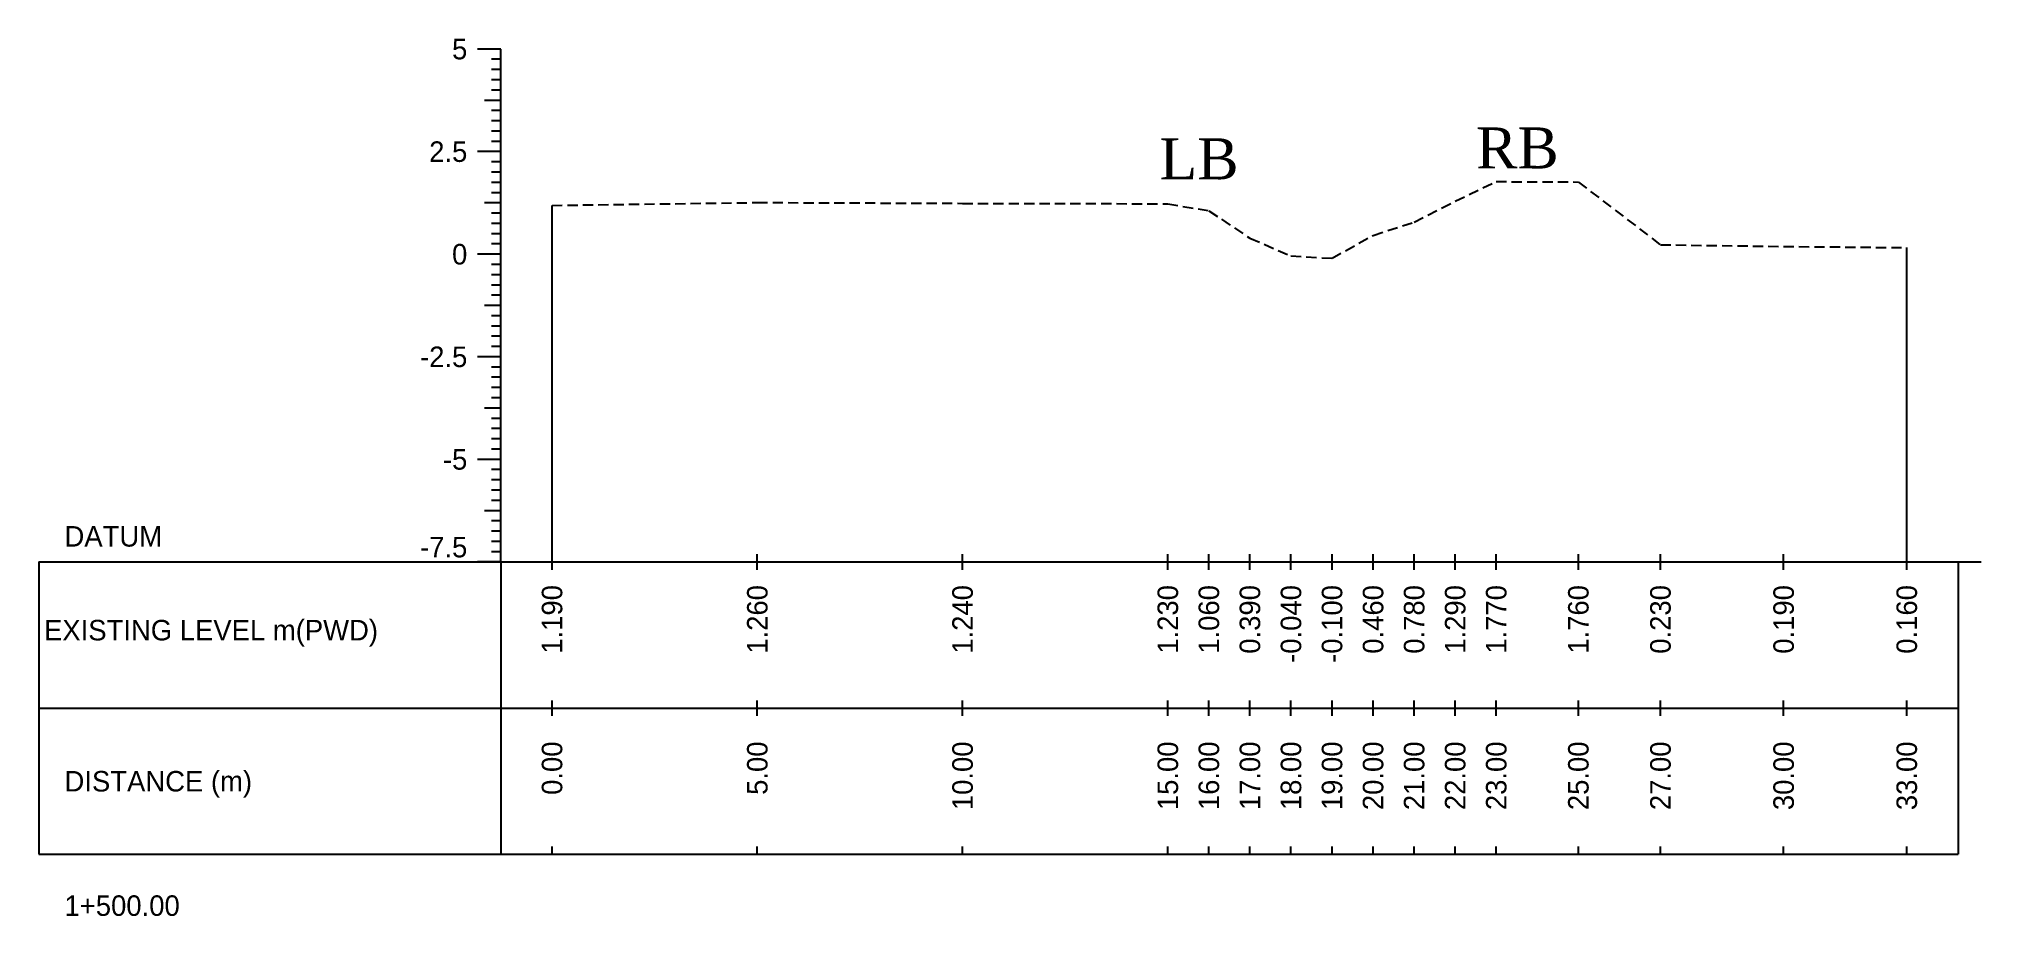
# Model space of a CAD drawing. Header units: inches. Extents: x 933 to 2044, y -1635 to -1096.
# Drawn here: x 1611 to 1658.32, y -1492.72 to -1471.34 of the extents above; entities that cross this region are included whole.
import ezdxf
from ezdxf.enums import TextEntityAlignment as Align

# ---------------------------------------------------------------- set-up
doc = ezdxf.new("R2010")
doc.units = ezdxf.units.IN
doc.header["$MEASUREMENT"] = 0
doc.linetypes.add('HIDDEN', pattern=[0.375, 0.25, -0.125])
doc.layers.add('CS_Drawing', color=7, linetype='Continuous')
doc.layers.add('GL', color=3, linetype='HIDDEN')
doc.styles.add('romans', font='romans.shx')

msp = doc.modelspace()

# ---------------------------------------------------------------- texts
at = {"char_height": 1, "width": 154.27519, "attachment_point": 1, "style": 'romans'}
for s, insert in [('{\\fTimes New Roman|b0|i0|c0|p18;LB}', (1638.299, -1473.762)), ('{\\fTimes New Roman|b0|i0|c0|p18;RB}', (1646.012, -1473.496))]:
    msp.add_mtext(s, dxfattribs=dict(at, insert=insert))
at = {"layer": 'CS_Drawing'}
for s, p in [('5', (1621.441, -1471.587)), ('2.5', (1621.441, -1474.087)), ('0', (1621.441, -1476.587)), ('-2.5', (1621.441, -1479.087)), ('-5', (1621.441, -1481.587))]:
    msp.add_text(s, height=0.5, dxfattribs=at).set_placement(p, align=Align.MIDDLE_RIGHT)
for s, p in [('DATUM', (1611.629, -1483.462)), ('EXISTING LEVEL m(PWD)', (1611.13, -1485.749)), ('DISTANCE (m)', (1611.629, -1489.431)), ('1+500.00', (1611.629, -1492.462))]:
    msp.add_text(s, height=0.5, dxfattribs=at).set_placement(p, align=Align.MIDDLE_LEFT)
msp.add_text('-7.5', height=0.5, dxfattribs=at).set_placement((1621.441, -1483.975), align=Align.RIGHT)
for s, p in [('1.190', (1623.504, -1484.65)), ('1.260', (1628.504, -1484.65)), ('1.240', (1633.504, -1484.65)), ('1.230', (1638.504, -1484.65)), ('1.060', (1639.504, -1484.65)), ('0.390', (1640.504, -1484.65)), ('-0.040', (1641.504, -1484.65)), ('-0.100', (1642.504, -1484.65)), ('0.460', (1643.504, -1484.65)), ('0.780', (1644.504, -1484.65)), ('1.290', (1645.504, -1484.65)), ('1.770', (1646.504, -1484.65)), ('1.760', (1648.504, -1484.65)), ('0.230', (1650.504, -1484.65)), ('0.190', (1653.504, -1484.65)), ('0.160', (1656.504, -1484.65)), ('0.00', (1623.504, -1488.462)), ('5.00', (1628.504, -1488.462)), ('10.00', (1633.504, -1488.462)), ('15.00', (1638.504, -1488.462)), ('16.00', (1639.504, -1488.462)), ('17.00', (1640.504, -1488.462)), ('18.00', (1641.504, -1488.462)), ('19.00', (1642.504, -1488.462)), ('20.00', (1643.504, -1488.462)), ('21.00', (1644.504, -1488.462)), ('22.00', (1645.504, -1488.462)), ('23.00', (1646.504, -1488.462)), ('25.00', (1648.504, -1488.462)), ('27.00', (1650.504, -1488.462)), ('30.00', (1653.504, -1488.462)), ('33.00', (1656.504, -1488.462))]:
    msp.add_text(s, height=0.5, rotation=90, dxfattribs=at).set_placement(p, align=Align.MIDDLE_RIGHT)

# ---------------------------------------------------------------- linework, layer by layer
at = {"layer": 'CS_Drawing'}
for p, q in [((1622.254, -1471.587), (1621.691, -1471.587)), ((1622.254, -1471.587), (1621.86, -1471.587)), ((1622.254, -1471.587), (1622.029, -1471.587)), ((1622.254, -1471.837), (1622.029, -1471.837)), ((1622.254, -1484.087), (1622.254, -1471.587)), ((1622.254, -1472.087), (1622.029, -1472.087)), ((1622.254, -1472.337), (1622.029, -1472.337)), ((1622.254, -1472.837), (1621.86, -1472.837)), ((1622.254, -1472.587), (1622.029, -1472.587)), ((1622.254, -1472.837), (1622.029, -1472.837)), ((1622.254, -1473.087), (1622.029, -1473.087)), ((1622.254, -1473.337), (1622.029, -1473.337)), ((1622.254, -1473.587), (1622.029, -1473.587)), ((1622.254, -1474.087), (1621.691, -1474.087)), ((1622.254, -1474.087), (1621.86, -1474.087)), ((1622.254, -1473.837), (1622.029, -1473.837)), ((1622.254, -1474.087), (1622.029, -1474.087)), ((1622.254, -1474.337), (1622.029, -1474.337)), ((1622.254, -1474.587), (1622.029, -1474.587)), ((1622.254, -1474.837), (1622.029, -1474.837)), ((1622.254, -1475.087), (1622.029, -1475.087)), ((1622.254, -1475.337), (1621.86, -1475.337)), ((1622.254, -1475.337), (1622.029, -1475.337)), ((1622.254, -1475.587), (1622.029, -1475.587)), ((1623.504, -1484.087), (1623.504, -1475.397)), ((1622.254, -1475.837), (1622.029, -1475.837)), ((1622.254, -1476.087), (1622.029, -1476.087)), ((1622.254, -1476.587), (1621.691, -1476.587)), ((1622.254, -1476.587), (1621.86, -1476.587)), ((1622.254, -1476.337), (1622.029, -1476.337)), ((1622.254, -1476.587), (1622.029, -1476.587)), ((1656.504, -1484.087), (1656.504, -1476.427)), ((1622.254, -1476.837), (1622.029, -1476.837)), ((1622.254, -1477.087), (1622.029, -1477.087)), ((1622.254, -1477.337), (1622.029, -1477.337)), ((1622.254, -1477.837), (1621.86, -1477.837)), ((1622.254, -1477.587), (1622.029, -1477.587)), ((1622.254, -1477.837), (1622.029, -1477.837)), ((1622.254, -1478.087), (1622.029, -1478.087)), ((1622.254, -1478.337), (1622.029, -1478.337)), ((1622.254, -1478.587), (1622.029, -1478.587)), ((1622.254, -1478.837), (1622.029, -1478.837)), ((1622.254, -1479.087), (1621.691, -1479.087)), ((1622.254, -1479.087), (1621.86, -1479.087)), ((1622.254, -1479.087), (1622.029, -1479.087)), ((1622.254, -1479.337), (1622.029, -1479.337)), ((1622.254, -1479.587), (1622.029, -1479.587)), ((1622.254, -1479.837), (1622.029, -1479.837)), ((1622.254, -1480.337), (1621.86, -1480.337)), ((1622.254, -1480.087), (1622.029, -1480.087)), ((1622.254, -1480.337), (1622.029, -1480.337)), ((1622.254, -1480.587), (1622.029, -1480.587)), ((1622.254, -1480.837), (1622.029, -1480.837)), ((1622.254, -1481.087), (1622.029, -1481.087)), ((1622.254, -1481.337), (1622.029, -1481.337)), ((1622.254, -1481.587), (1621.691, -1481.587)), ((1622.254, -1481.587), (1621.86, -1481.587)), ((1622.254, -1481.587), (1622.029, -1481.587)), ((1622.254, -1481.837), (1622.029, -1481.837)), ((1622.254, -1482.087), (1622.029, -1482.087)), ((1622.254, -1482.337), (1622.029, -1482.337)), ((1622.254, -1482.587), (1622.029, -1482.587)), ((1622.254, -1482.837), (1621.86, -1482.837)), ((1622.254, -1482.837), (1622.029, -1482.837)), ((1622.254, -1483.087), (1622.029, -1483.087)), ((1622.254, -1483.337), (1622.029, -1483.337)), ((1622.254, -1483.587), (1622.029, -1483.587)), ((1611.004, -1484.087), (1622.254, -1484.087)), ((1611.004, -1484.087), (1611.004, -1491.212)), ((1622.254, -1484.087), (1621.691, -1484.087)), ((1622.254, -1484.087), (1621.86, -1484.087)), ((1622.254, -1483.837), (1622.029, -1483.837)), ((1622.254, -1484.087), (1622.029, -1484.087)), ((1622.254, -1484.087), (1657.754, -1484.087)), ((1622.254, -1484.087), (1622.254, -1491.212)), ((1623.504, -1484.275), (1623.504, -1483.9)), ((1628.504, -1484.275), (1628.504, -1483.9)), ((1633.504, -1484.275), (1633.504, -1483.9)), ((1638.504, -1484.275), (1638.504, -1483.9)), ((1639.504, -1484.275), (1639.504, -1483.9)), ((1640.504, -1484.275), (1640.504, -1483.9)), ((1641.504, -1484.275), (1641.504, -1483.9)), ((1642.504, -1484.275), (1642.504, -1483.9)), ((1643.504, -1484.275), (1643.504, -1483.9)), ((1644.504, -1484.275), (1644.504, -1483.9)), ((1645.504, -1484.275), (1645.504, -1483.9)), ((1646.504, -1484.275), (1646.504, -1483.9)), ((1648.504, -1484.275), (1648.504, -1483.9)), ((1650.504, -1484.275), (1650.504, -1483.9)), ((1653.504, -1484.275), (1653.504, -1483.9)), ((1656.504, -1484.275), (1656.504, -1483.9)), ((1657.754, -1484.087), (1658.316, -1484.087)), ((1657.754, -1484.087), (1658.147, -1484.087)), ((1657.754, -1484.087), (1657.979, -1484.087)), ((1657.754, -1484.087), (1657.754, -1491.212)), ((1623.504, -1487.837), (1623.504, -1487.462)), ((1628.504, -1487.837), (1628.504, -1487.462)), ((1633.504, -1487.837), (1633.504, -1487.462)), ((1638.504, -1487.837), (1638.504, -1487.462)), ((1639.504, -1487.837), (1639.504, -1487.462)), ((1640.504, -1487.837), (1640.504, -1487.462)), ((1641.504, -1487.837), (1641.504, -1487.462)), ((1642.504, -1487.837), (1642.504, -1487.462)), ((1643.504, -1487.837), (1643.504, -1487.462)), ((1644.504, -1487.837), (1644.504, -1487.462)), ((1645.504, -1487.837), (1645.504, -1487.462)), ((1646.504, -1487.837), (1646.504, -1487.462)), ((1648.504, -1487.837), (1648.504, -1487.462)), ((1650.504, -1487.837), (1650.504, -1487.462)), ((1653.504, -1487.837), (1653.504, -1487.462)), ((1656.504, -1487.837), (1656.504, -1487.462)), ((1611.004, -1487.65), (1622.254, -1487.65)), ((1622.254, -1487.65), (1657.754, -1487.65)), ((1622.254, -1487.65), (1657.754, -1487.65)), ((1611.004, -1491.212), (1622.254, -1491.212)), ((1622.254, -1491.212), (1657.754, -1491.212)), ((1623.504, -1491.212), (1623.504, -1491.025)), ((1628.504, -1491.212), (1628.504, -1491.025)), ((1633.504, -1491.212), (1633.504, -1491.025)), ((1638.504, -1491.212), (1638.504, -1491.025)), ((1639.504, -1491.212), (1639.504, -1491.025)), ((1640.504, -1491.212), (1640.504, -1491.025)), ((1641.504, -1491.212), (1641.504, -1491.025)), ((1642.504, -1491.212), (1642.504, -1491.025)), ((1643.504, -1491.212), (1643.504, -1491.025)), ((1644.504, -1491.212), (1644.504, -1491.025)), ((1645.504, -1491.212), (1645.504, -1491.025)), ((1646.504, -1491.212), (1646.504, -1491.025)), ((1648.504, -1491.212), (1648.504, -1491.025)), ((1650.504, -1491.212), (1650.504, -1491.025)), ((1653.504, -1491.212), (1653.504, -1491.025)), ((1656.504, -1491.212), (1656.504, -1491.025))]:
    msp.add_line(p, q, dxfattribs=at)
at = {"layer": 'GL'}
msp.add_lwpolyline([(1623.504, -1475.397), (1628.504, -1475.327), (1633.504, -1475.347), (1638.504, -1475.357), (1639.504, -1475.527), (1640.504, -1476.197), (1641.504, -1476.627), (1642.504, -1476.687), (1643.504, -1476.127), (1644.504, -1475.807), (1645.504, -1475.297), (1646.504, -1474.817), (1648.504, -1474.827), (1650.504, -1476.357), (1653.504, -1476.397), (1656.504, -1476.427)], dxfattribs=at)

msp.set_redraw_order([(e.dxf.handle, doc.entitydb.next_handle()) for e in msp.query("TEXT MTEXT ATTDEF DIMENSION ARC_DIMENSION")])  # texts and dimensions are drawn at this point

doc.saveas('drawing.dxf')
